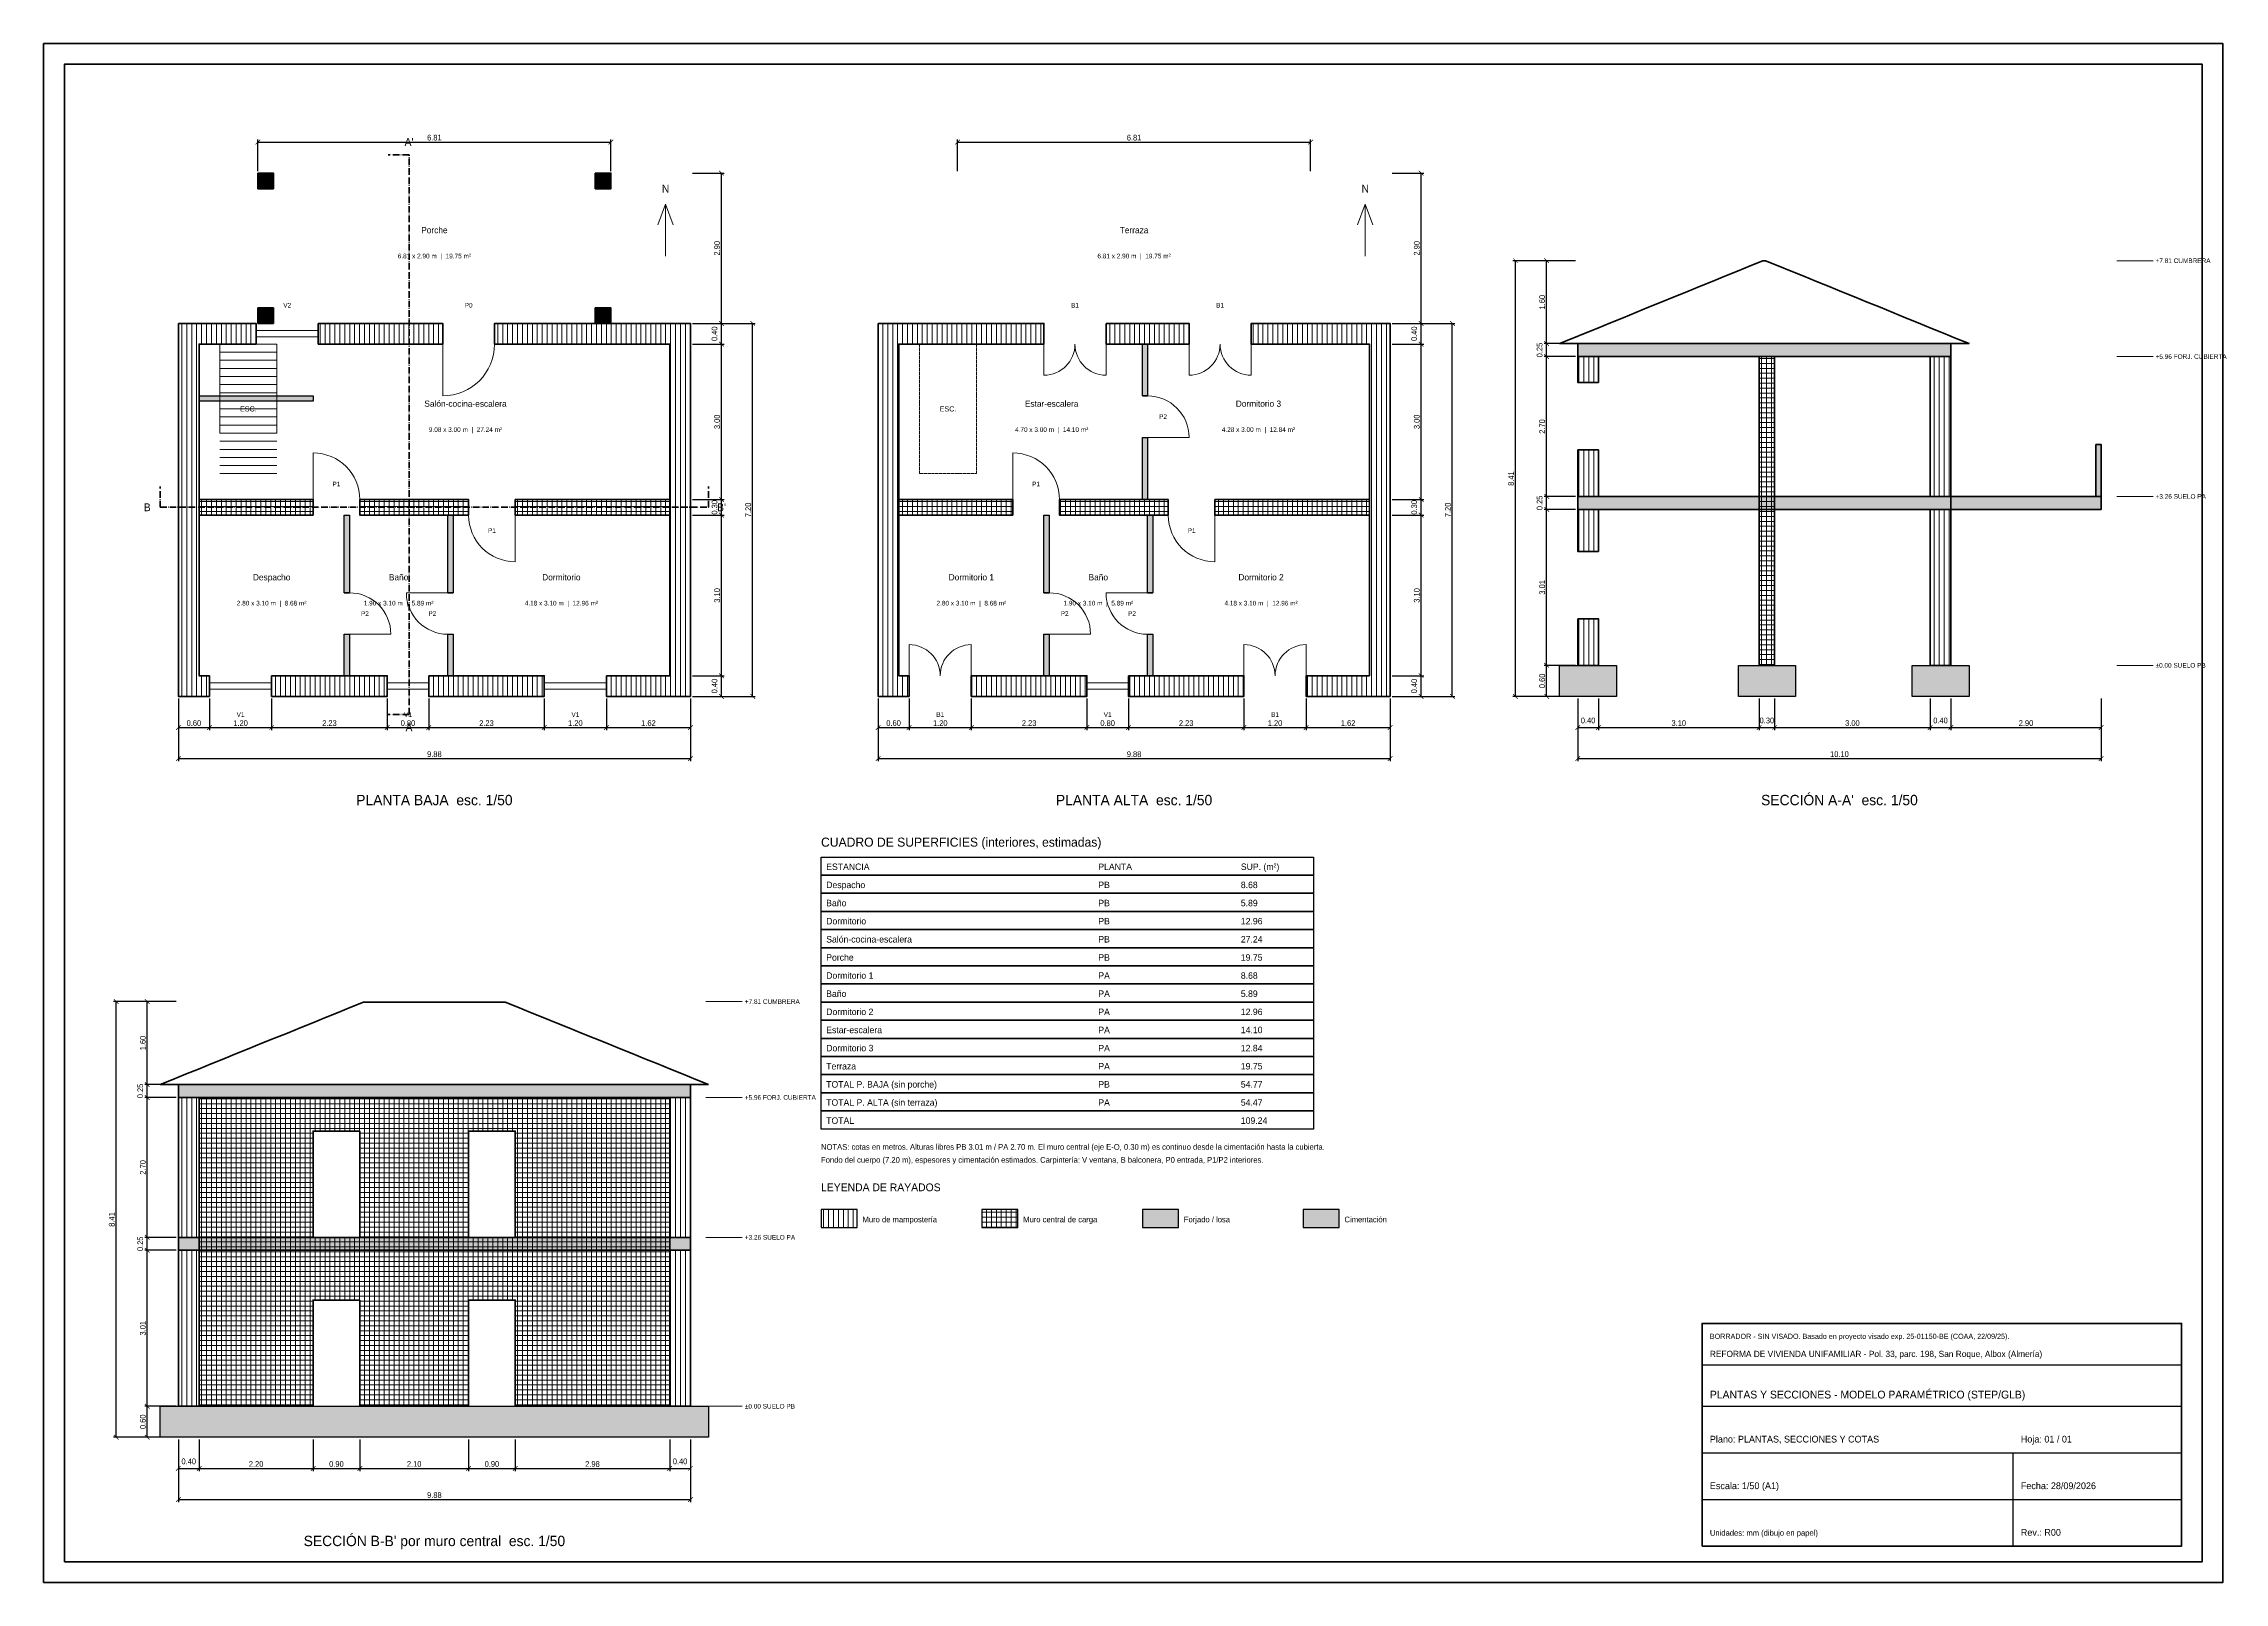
# Model space of a CAD drawing. Header units: millimetres. Extents: x 0 to 842, y 0 to 594.
import ezdxf
from ezdxf.enums import TextEntityAlignment as Align

# ---------------------------------------------------------------- set-up
doc = ezdxf.new("R2010")
doc.units = ezdxf.units.MM
doc.linetypes.add('DASHDOT', pattern=[3.556, 2.54, -0.508, 0, -0.508])
doc.linetypes.add('DASHED', pattern=[1.524, 1.27, -0.254])
for name, color, linetype, lineweight in [('antepecho', 7, 'Continuous', 35), ('CARPINTERIA', 4, 'Continuous', 18), ('cimentacion', 8, 'Continuous', 25), ('CORTES', 1, 'DASHDOT', 35), ('COTAS', 3, 'Continuous', 13), ('cubierta', 6, 'Continuous', 35), ('escalera', 30, 'Continuous', 18), ('ESCALERA_ALTA', 30, 'DASHED', 18), ('forjado_cubierta', 5, 'Continuous', 35), ('forjado_PB_PA', 5, 'Continuous', 35), ('HUECOS', 7, 'Continuous', 25), ('losa_terraza', 5, 'Continuous', 35), ('MARCO', 7, 'Continuous', 70), ('MURO_CENTRAL', 1, 'Continuous', 70), ('muros_PA', 7, 'Continuous', 50), ('muros_PB', 7, 'Continuous', 50), ('pilares', 4, 'Continuous', 35), ('RAYADO_FORJADO', 7, 'Continuous', 9), ('RAYADO_MURO', 7, 'Continuous', 9), ('RAYADO_MURO_CENTRAL', 1, 'Continuous', 9), ('RAYADO_OTROS', 8, 'Continuous', 9), ('tabiques', 3, 'Continuous', 25), ('TABLA', 7, 'Continuous', 25), ('TEXTO', 2, 'Continuous', 13)]:
    doc.layers.add(name, color=color, linetype=linetype, lineweight=lineweight)
doc.styles.add('OpenSansCondensed-Light', font='OpenSansCondensed-Light.ttf')
doc.dimstyles.new('EZDXF', dxfattribs={"dimtxt": 0.25, "dimasz": 0.175, "dimexe": 0.375, "dimexo": 0.125, "dimgap": 0.1, "dimtad": 1, "dimlfac": 100, "dimzin": 12, "dimdsep": 46, "dimtxsty": 'OpenSansCondensed-Light', "dimblk": 'ARCHTICK', "dimcen": 2.5, "dimazin": 3, "dimtfac": 0.5, "dimtmove": 2, "dimatfit": 3})

# ---------------------------------------------------------------- blocks, each defined once
blk = doc.blocks.new('_ARCHTICK')
at = {"color": 0, "linetype": 'BYBLOCK', "const_width": 0.15}
blk.add_lwpolyline([(-0.5, -0.5), (0.5, 0.5)], dxfattribs=at)

msp = doc.modelspace()

# ---------------------------------------------------------------- hatches: boundary and pattern name
at = {"layer": 'RAYADO_FORJADO'}
h = msp.add_hatch(color=7, dxfattribs=at)
h.dxf.hatch_style = 1
h.paths.add_polyline_path([(592, 478.2), (736, 478.2), (736, 473.2), (592, 473.2)])
h = msp.add_hatch(color=7, dxfattribs=at)
h.dxf.hatch_style = 1
h.paths.add_polyline_path([(592, 419.2), (736, 419.2), (736, 414.2), (592, 414.2)])
h = msp.add_hatch(color=7, dxfattribs=at)
h.dxf.hatch_style = 1
h.paths.add_polyline_path([(736, 419.2), (794, 419.2), (794, 414.2), (736, 414.2)])
h = msp.add_hatch(color=7, dxfattribs=at)
h.dxf.hatch_style = 1
h.paths.add_polyline_path([(249.6, 187.2), (52, 187.2), (52, 192.2), (249.6, 192.2)])
h = msp.add_hatch(color=7, dxfattribs=at)
h.dxf.hatch_style = 1
h.paths.add_polyline_path([(424, 137), (438, 137), (438, 144), (424, 144)])
h = msp.add_hatch(color=7, dxfattribs=at)
h.dxf.hatch_style = 1
h.paths.add_polyline_path([(249.6, 128.2), (52, 128.2), (52, 133.2), (249.6, 133.2)])
at = {"layer": 'RAYADO_MURO'}
h = msp.add_hatch(dxfattribs=at)
h.set_pattern_fill('ANSI31', scale=0.6, angle=45)
h.paths.add_polyline_path([(52, 486), (82, 486), (82, 478), (60, 478), (60, 350), (64, 350), (64, 342), (52, 342)])
h = msp.add_hatch(dxfattribs=at)
h.set_pattern_fill('ANSI31', scale=0.6, angle=45)
h.paths.add_polyline_path([(106, 486), (154, 486), (154, 478), (106, 478)])
h = msp.add_hatch(dxfattribs=at)
h.set_pattern_fill('ANSI31', scale=0.6, angle=45)
h.paths.add_polyline_path([(217.2, 350), (217.2, 342), (249.6, 342), (249.6, 486), (174, 486), (174, 478), (241.6, 478), (241.6, 350)])
h = msp.add_hatch(dxfattribs=at)
h.set_pattern_fill('ANSI31', scale=0.6, angle=45)
h.paths.add_polyline_path([(322, 486), (386, 486), (386, 478), (330, 478), (330, 350), (334, 350), (334, 342), (322, 342)])
h = msp.add_hatch(dxfattribs=at)
h.set_pattern_fill('ANSI31', scale=0.6, angle=45)
h.paths.add_polyline_path([(410, 486), (442, 486), (442, 478), (410, 478)])
h = msp.add_hatch(dxfattribs=at)
h.set_pattern_fill('ANSI31', scale=0.6, angle=45)
h.paths.add_polyline_path([(487.2, 350), (487.2, 342), (519.6, 342), (519.6, 486), (466, 486), (466, 478), (511.6, 478), (511.6, 350)])
h = msp.add_hatch(dxfattribs=at)
h.set_pattern_fill('ANSI31', scale=0.6, angle=45)
h.paths.add_polyline_path([(592, 473.2), (600, 473.2), (600, 463.2), (592, 463.2)])
h = msp.add_hatch(dxfattribs=at)
h.set_pattern_fill('ANSI31', scale=0.6, angle=45)
h.paths.add_polyline_path([(728, 473.2), (736, 473.2), (736, 419.2), (728, 419.2)])
h = msp.add_hatch(dxfattribs=at)
h.set_pattern_fill('ANSI31', scale=0.6, angle=45)
h.paths.add_polyline_path([(592, 437.2), (600, 437.2), (600, 419.2), (592, 419.2)])
h = msp.add_hatch(dxfattribs=at)
h.set_pattern_fill('ANSI31', scale=0.6, angle=45)
h.paths.add_polyline_path([(592, 414.2), (600, 414.2), (600, 398), (592, 398)])
h = msp.add_hatch(dxfattribs=at)
h.set_pattern_fill('ANSI31', scale=0.6, angle=45)
h.paths.add_polyline_path([(728, 414.2), (736, 414.2), (736, 354), (728, 354)])
h = msp.add_hatch(dxfattribs=at)
h.set_pattern_fill('ANSI31', scale=0.6, angle=45)
h.paths.add_polyline_path([(592, 372), (600, 372), (600, 354), (592, 354)])
h = msp.add_hatch(dxfattribs=at)
h.set_pattern_fill('ANSI31', scale=0.6, angle=45)
h.paths.add_polyline_path([(88, 350), (88, 342), (132.6, 342), (132.6, 350)])
h = msp.add_hatch(dxfattribs=at)
h.set_pattern_fill('ANSI31', scale=0.6, angle=45)
h.paths.add_polyline_path([(148.6, 350), (148.6, 342), (193.2, 342), (193.2, 350)])
h = msp.add_hatch(dxfattribs=at)
h.set_pattern_fill('ANSI31', scale=0.6, angle=45)
h.paths.add_polyline_path([(358, 350), (358, 342), (402.6, 342), (402.6, 350)])
h = msp.add_hatch(dxfattribs=at)
h.set_pattern_fill('ANSI31', scale=0.6, angle=45)
h.paths.add_polyline_path([(418.6, 350), (418.6, 342), (463.2, 342), (463.2, 350)])
h = msp.add_hatch(dxfattribs=at)
h.set_pattern_fill('ANSI31', scale=0.6, angle=45)
h.paths.add_polyline_path([(60, 133.2), (52, 133.2), (52, 187.2), (60, 187.2)])
h = msp.add_hatch(dxfattribs=at)
h.set_pattern_fill('ANSI31', scale=0.6, angle=45)
h.paths.add_polyline_path([(249.6, 187.2), (241.6, 187.2), (241.6, 133.2), (249.6, 133.2)])
h = msp.add_hatch(dxfattribs=at)
h.set_pattern_fill('ANSI31', scale=0.6, angle=45)
h.paths.add_polyline_path([(300, 137), (314, 137), (314, 144), (300, 144)])
h = msp.add_hatch(dxfattribs=at)
h.set_pattern_fill('ANSI31', scale=0.6, angle=45)
h.paths.add_polyline_path([(60, 68), (52, 68), (52, 128.2), (60, 128.2)])
h = msp.add_hatch(dxfattribs=at)
h.set_pattern_fill('ANSI31', scale=0.6, angle=45)
h.paths.add_polyline_path([(249.6, 128.2), (241.6, 128.2), (241.6, 68), (249.6, 68)])
at = {"layer": 'RAYADO_MURO_CENTRAL'}
h = msp.add_hatch(dxfattribs=at)
h.set_pattern_fill('ANSI37', scale=0.6, angle=45)
h.paths.add_polyline_path([(662, 473.2), (668, 473.2), (668, 354), (662, 354)])
h = msp.add_hatch(dxfattribs=at)
h.set_pattern_fill('ANSI37', scale=0.6, angle=45)
h.paths.add_polyline_path([(60, 418), (104, 418), (104, 412), (60, 412)])
h = msp.add_hatch(dxfattribs=at)
h.set_pattern_fill('ANSI37', scale=0.6, angle=45)
h.paths.add_polyline_path([(122, 418), (122, 412), (164, 412), (164, 418)])
h = msp.add_hatch(dxfattribs=at)
h.set_pattern_fill('ANSI37', scale=0.6, angle=45)
h.paths.add_polyline_path([(182, 418), (182, 412), (241.6, 412), (241.6, 418)])
h = msp.add_hatch(dxfattribs=at)
h.set_pattern_fill('ANSI37', scale=0.6, angle=45)
h.paths.add_polyline_path([(330, 418), (374, 418), (374, 412), (330, 412)])
h = msp.add_hatch(dxfattribs=at)
h.set_pattern_fill('ANSI37', scale=0.6, angle=45)
h.paths.add_polyline_path([(392, 418), (392, 412), (434, 412), (434, 418)])
h = msp.add_hatch(dxfattribs=at)
h.set_pattern_fill('ANSI37', scale=0.6, angle=45)
h.paths.add_polyline_path([(452, 418), (452, 412), (511.6, 412), (511.6, 418)])
h = msp.add_hatch(dxfattribs=at)
h.set_pattern_fill('ANSI37', scale=0.6, angle=45)
h.paths.add_polyline_path([(104, 68), (60, 68), (60, 187.2), (241.6, 187.2), (241.6, 68), (182, 68), (182, 109), (164, 109), (164, 68), (122, 68), (122, 109), (104, 109)])
h.paths.add_polyline_path([(122, 133.2), (122, 174.2), (104, 174.2), (104, 133.2)])
h.paths.add_polyline_path([(182, 133.2), (182, 174.2), (164, 174.2), (164, 133.2)])
h = msp.add_hatch(dxfattribs=at)
h.set_pattern_fill('ANSI37', scale=0.6, angle=45)
h.paths.add_polyline_path([(362, 137), (376, 137), (376, 144), (362, 144)])
at = {"layer": 'RAYADO_OTROS'}
h = msp.add_hatch(color=7, dxfattribs=at)
h.dxf.hatch_style = 1
h.paths.add_polyline_path([(82.7, 544), (88.7, 544), (88.7, 538), (82.7, 538)])
h = msp.add_hatch(color=7, dxfattribs=at)
h.dxf.hatch_style = 1
h.paths.add_polyline_path([(212.9, 544), (218.9, 544), (218.9, 538), (212.9, 538)])
h = msp.add_hatch(color=7, dxfattribs=at)
h.dxf.hatch_style = 1
h.paths.add_polyline_path([(82.7, 492), (88.7, 492), (88.7, 486), (82.7, 486)])
h = msp.add_hatch(color=7, dxfattribs=at)
h.dxf.hatch_style = 1
h.paths.add_polyline_path([(212.9, 492), (218.9, 492), (218.9, 486), (212.9, 486)])
h = msp.add_hatch(color=7, dxfattribs=at)
h.dxf.hatch_style = 1
h.paths.add_polyline_path([(424, 478), (426, 478), (426, 458), (424, 458)])
h = msp.add_hatch(color=7, dxfattribs=at)
h.dxf.hatch_style = 1
h.paths.add_polyline_path([(60, 458), (104, 458), (104, 456), (60, 456)])
h = msp.add_hatch(color=7, dxfattribs=at)
h.dxf.hatch_style = 1
h.paths.add_polyline_path([(424, 442), (426, 442), (426, 418), (424, 418)])
h = msp.add_hatch(color=7, dxfattribs=at)
h.dxf.hatch_style = 1
h.paths.add_polyline_path([(792, 439.2), (794, 439.2), (794, 419.2), (792, 419.2)])
h = msp.add_hatch(color=7, dxfattribs=at)
h.dxf.hatch_style = 1
h.paths.add_polyline_path([(116, 412), (118, 412), (118, 382), (116, 382)])
h = msp.add_hatch(color=7, dxfattribs=at)
h.dxf.hatch_style = 1
h.paths.add_polyline_path([(156, 412), (158, 412), (158, 382), (156, 382)])
h = msp.add_hatch(color=7, dxfattribs=at)
h.dxf.hatch_style = 1
h.paths.add_polyline_path([(386, 412), (388, 412), (388, 382), (386, 382)])
h = msp.add_hatch(color=7, dxfattribs=at)
h.dxf.hatch_style = 1
h.paths.add_polyline_path([(426, 412), (428, 412), (428, 382), (426, 382)])
h = msp.add_hatch(color=7, dxfattribs=at)
h.dxf.hatch_style = 1
h.paths.add_polyline_path([(116, 366), (118, 366), (118, 350), (116, 350)])
h = msp.add_hatch(color=7, dxfattribs=at)
h.dxf.hatch_style = 1
h.paths.add_polyline_path([(156, 366), (158, 366), (158, 350), (156, 350)])
h = msp.add_hatch(color=7, dxfattribs=at)
h.dxf.hatch_style = 1
h.paths.add_polyline_path([(386, 366), (388, 366), (388, 350), (386, 350)])
h = msp.add_hatch(color=7, dxfattribs=at)
h.dxf.hatch_style = 1
h.paths.add_polyline_path([(426, 366), (428, 366), (428, 350), (426, 350)])
h = msp.add_hatch(color=8, dxfattribs=at)
h.dxf.hatch_style = 1
h.paths.add_polyline_path([(585, 354), (607, 354), (607, 342), (585, 342)])
h = msp.add_hatch(color=8, dxfattribs=at)
h.dxf.hatch_style = 1
h.paths.add_polyline_path([(654, 354), (676, 354), (676, 342), (654, 342)])
h = msp.add_hatch(color=8, dxfattribs=at)
h.dxf.hatch_style = 1
h.paths.add_polyline_path([(721, 354), (743, 354), (743, 342), (721, 342)])
h = msp.add_hatch(color=8, dxfattribs=at)
h.dxf.hatch_style = 1
h.paths.add_polyline_path([(486, 137), (500, 137), (500, 144), (486, 144)])
h = msp.add_hatch(color=8, dxfattribs=at)
h.dxf.hatch_style = 1
h.paths.add_polyline_path([(256.6, 56), (45, 56), (45, 68), (256.6, 68)])

# ---------------------------------------------------------------- linework, layer by layer
at = {"layer": 'antepecho'}
msp.add_lwpolyline([(792, 439.2), (794, 439.2), (794, 419.2), (792, 419.2)], close=True, dxfattribs=at)
at = {"layer": 'CARPINTERIA'}
for p, q in [((82, 483.2), (106, 483.2)), ((82, 480.8), (106, 480.8)), ((154, 478), (154, 458)), ((386, 478), (386, 466)), ((410, 478), (410, 466)), ((442, 478), (442, 466)), ((466, 478), (466, 466)), ((426, 442), (442, 442)), ((104, 418), (104, 436)), ((374, 418), (374, 436)), ((182, 412), (182, 394)), ((452, 412), (452, 394)), ((156, 382), (140, 382)), ((426, 382), (410, 382)), ((118, 366), (134, 366)), ((334, 350), (334, 362)), ((358, 350), (358, 362)), ((388, 366), (404, 366)), ((463.2, 350), (463.2, 362)), ((487.2, 350), (487.2, 362)), ((64, 347.2), (88, 347.2)), ((132.6, 347.2), (148.6, 347.2)), ((193.2, 347.2), (217.2, 347.2)), ((402.6, 347.2), (418.6, 347.2)), ((64, 344.8), (88, 344.8)), ((132.6, 344.8), (148.6, 344.8)), ((193.2, 344.8), (217.2, 344.8)), ((402.6, 344.8), (418.6, 344.8))]:
    msp.add_line(p, q, dxfattribs=at)
for centre, radius, start, end in [((154, 478), 20, -90, 0), ((386, 478), 12, -90, 0), ((410, 478), 12, 180, -90), ((442, 478), 12, -90, 0), ((466, 478), 12, 180, -90), ((426, 442), 16, 0, 90), ((104, 418), 18, 0, 90), ((374, 418), 18, 0, 90), ((182, 412), 18, 180, -90), ((452, 412), 18, 180, -90), ((118, 366), 16, 0, 90), ((156, 382), 16, 180, -90), ((388, 366), 16, 0, 90), ((426, 382), 16, 180, -90), ((334, 350), 12, 0, 90), ((358, 350), 12, 90, 180), ((463.2, 350), 12, 0, 90), ((487.2, 350), 12, 90, 180)]:
    msp.add_arc(centre, radius, start, end, dxfattribs=at)
at = {"layer": 'cimentacion'}
for points in [[(585, 354), (607, 354), (607, 342), (585, 342)], [(654, 354), (676, 354), (676, 342), (654, 342)], [(721, 354), (743, 354), (743, 342), (721, 342)], [(256.6, 56), (45, 56), (45, 68), (256.6, 68)]]:
    msp.add_lwpolyline(points, close=True, dxfattribs=at)
at = {"layer": 'CORTES'}
for p, q in [((141, 551), (133, 551)), ((141, 335), (141, 551)), ((45, 415), (45, 423)), ((256.6, 415), (256.6, 423)), ((45, 415), (256.6, 415)), ((141, 335), (133, 335))]:
    msp.add_line(p, q, dxfattribs=at)
at = {"layer": 'COTAS'}
for p, q in [((240, 532), (237, 524)), ((240, 512), (240, 532)), ((240, 532), (243, 524)), ((510, 532), (507, 524)), ((510, 512), (510, 532)), ((510, 532), (513, 524)), ((800, 510.2), (814, 510.2)), ((800, 473.2), (814, 473.2)), ((800, 419.2), (814, 419.2)), ((800, 354), (814, 354)), ((255.6, 224.2), (269.6, 224.2)), ((255.6, 187.2), (269.6, 187.2)), ((255.6, 133.2), (269.6, 133.2)), ((255.6, 68), (269.6, 68))]:
    msp.add_line(p, q, dxfattribs=at)
at = {"layer": 'cubierta'}
for points in [[(585, 478.2), (589.90625, 480.2), (594.8125, 482.2), (599.71875, 484.2), (604.625, 486.2), (609.53125, 488.2), (614.4375, 490.2), (619.34375, 492.2), (624.25, 494.2), (629.15625, 496.2), (634.0625, 498.2), (638.96875, 500.2), (643.875, 502.2), (648.78125, 504.2), (653.6875, 506.2), (658.59375, 508.2), (663.5, 510.2), (664.5, 510.2), (669.40625, 508.2), (674.3125, 506.2), (679.21875, 504.2), (684.125, 502.2), (689.03125, 500.2), (693.9375, 498.2), (698.84375, 496.2), (703.75, 494.2), (708.65625, 492.2), (713.5625, 490.2), (718.46875, 488.2), (723.375, 486.2), (728.28125, 484.2), (733.1875, 482.2), (738.09375, 480.2), (743, 478.2)], [(256.6, 192.2), (251.69395, 194.18726), (246.7879, 196.17452), (241.88185, 198.16178), (236.9758, 200.14904), (232.06975, 202.13631), (227.16369, 204.12357), (222.25764, 206.11083), (217.35159, 208.09809), (212.44554, 210.08535), (207.53949, 212.07261), (202.63344, 214.05987), (197.72739, 216.04713), (192.82134, 218.03439), (187.91529, 220.02166), (183.00924, 222.00892), (178.10318, 223.99618), (174.69029, 223.99618), (171.27739, 223.99618), (167.86449, 223.99618), (164.45159, 223.99618), (161.03869, 223.99618), (157.6258, 223.99618), (154.2129, 223.99618), (150.8, 223.99618), (147.3871, 223.99618), (143.9742, 223.99618), (140.56131, 223.99618), (137.14841, 223.99618), (133.73551, 223.99618), (130.32261, 223.99618), (126.90971, 223.99618), (123.49682, 223.99618), (118.59076, 222.00892), (113.68471, 220.02166), (108.77866, 218.03439), (103.87261, 216.04713), (98.96656, 214.05987), (94.06051, 212.07261), (89.15446, 210.08535), (84.24841, 208.09809), (79.34236, 206.11083), (74.43631, 204.12357), (69.53025, 202.13631), (64.6242, 200.14904), (59.71815, 198.16178), (54.8121, 196.17452), (49.90605, 194.18726), (45, 192.2)]]:
    msp.add_lwpolyline(points, close=True, dxfattribs=at)
at = {"layer": 'escalera'}
for p, q in [((68, 478), (90, 478)), ((68, 474.875), (90, 474.875)), ((68, 471.75), (90, 471.75)), ((68, 468.625), (90, 468.625)), ((68, 465.5), (90, 465.5)), ((68, 462.375), (90, 462.375)), ((68, 459.25), (90, 459.25)), ((68, 456.125), (90, 456.125)), ((68, 453), (90, 453)), ((68, 449.875), (90, 449.875)), ((68, 446.75), (90, 446.75)), ((68, 443.625), (90, 443.625)), ((68, 440.5), (90, 440.5)), ((68, 437.375), (90, 437.375)), ((68, 434.25), (90, 434.25)), ((68, 431.125), (90, 431.125)), ((68, 428), (90, 428))]:
    msp.add_line(p, q, dxfattribs=at)
msp.add_lwpolyline([(68, 478), (90, 478), (90, 443.625), (68, 443.625)], close=True, dxfattribs=at)
at = {"layer": 'ESCALERA_ALTA'}
msp.add_lwpolyline([(338, 428), (360, 428), (360, 478), (338, 478)], close=True, dxfattribs=at)
at = {"layer": 'forjado_cubierta'}
for points in [[(592, 478.2), (736, 478.2), (736, 473.2), (592, 473.2)], [(249.6, 187.2), (52, 187.2), (52, 192.2), (249.6, 192.2)]]:
    msp.add_lwpolyline(points, close=True, dxfattribs=at)
at = {"layer": 'forjado_PB_PA'}
for points in [[(592, 419.2), (736, 419.2), (736, 414.2), (592, 414.2)], [(249.6, 128.2), (52, 128.2), (52, 133.2), (249.6, 133.2)]]:
    msp.add_lwpolyline(points, close=True, dxfattribs=at)
at = {"layer": 'HUECOS'}
for p, q in [((82, 478), (82, 486)), ((106, 478), (106, 486)), ((154, 478), (154, 486)), ((174, 478), (174, 486)), ((386, 478), (386, 486)), ((410, 478), (410, 486)), ((442, 478), (442, 486)), ((466, 478), (466, 486)), ((424, 458), (426, 458)), ((424, 442), (426, 442)), ((104, 412), (104, 418)), ((122, 412), (122, 418)), ((164, 412), (164, 418)), ((182, 412), (182, 418)), ((374, 412), (374, 418)), ((392, 412), (392, 418)), ((434, 412), (434, 418)), ((452, 412), (452, 418)), ((116, 382), (118, 382)), ((156, 382), (158, 382)), ((386, 382), (388, 382)), ((426, 382), (428, 382)), ((116, 366), (118, 366)), ((156, 366), (158, 366)), ((386, 366), (388, 366)), ((426, 366), (428, 366)), ((64, 342), (64, 350)), ((88, 342), (88, 350)), ((132.6, 342), (132.6, 350)), ((148.6, 342), (148.6, 350)), ((193.2, 342), (193.2, 350)), ((217.2, 342), (217.2, 350)), ((334, 342), (334, 350)), ((358, 342), (358, 350)), ((402.6, 342), (402.6, 350)), ((418.6, 342), (418.6, 350)), ((463.2, 342), (463.2, 350)), ((487.2, 342), (487.2, 350))]:
    msp.add_line(p, q, dxfattribs=at)
at = {"layer": 'losa_terraza'}
msp.add_lwpolyline([(736, 419.2), (794, 419.2), (794, 414.2), (736, 414.2)], close=True, dxfattribs=at)
at = {"layer": 'MARCO'}
for points in [[(0, 0), (841, 0), (841, 594), (0, 594)], [(8, 8), (833, 8), (833, 586), (8, 586)], [(640, 14), (825, 14), (825, 100), (640, 100)]]:
    msp.add_lwpolyline(points, close=True, dxfattribs=at)
at = {"layer": 'MURO_CENTRAL'}
for points in [[(662, 473.2), (668, 473.2), (668, 354), (662, 354)], [(60, 418), (104, 418), (104, 412), (60, 412)], [(122, 418), (122, 412), (164, 412), (164, 418)], [(182, 418), (182, 412), (241.6, 412), (241.6, 418)], [(330, 418), (374, 418), (374, 412), (330, 412)], [(392, 418), (392, 412), (434, 412), (434, 418)], [(452, 418), (452, 412), (511.6, 412), (511.6, 418)], [(104, 68), (60, 68), (60, 187.2), (241.6, 187.2), (241.6, 68), (182, 68), (182, 109), (164, 109), (164, 68), (122, 68), (122, 109), (104, 109)], [(122, 133.2), (122, 174.2), (104, 174.2), (104, 133.2)], [(182, 133.2), (182, 174.2), (164, 174.2), (164, 133.2)]]:
    msp.add_lwpolyline(points, close=True, dxfattribs=at)
at = {"layer": 'muros_PA'}
for points in [[(322, 486), (386, 486), (386, 478), (330, 478), (330, 350), (334, 350), (334, 342), (322, 342)], [(410, 486), (442, 486), (442, 478), (410, 478)], [(487.2, 350), (487.2, 342), (519.6, 342), (519.6, 486), (466, 486), (466, 478), (511.6, 478), (511.6, 350)], [(592, 473.2), (600, 473.2), (600, 463.2), (592, 463.2)], [(728, 473.2), (736, 473.2), (736, 419.2), (728, 419.2)], [(592, 437.2), (600, 437.2), (600, 419.2), (592, 419.2)], [(358, 350), (358, 342), (402.6, 342), (402.6, 350)], [(418.6, 350), (418.6, 342), (463.2, 342), (463.2, 350)], [(60, 133.2), (52, 133.2), (52, 187.2), (60, 187.2)], [(249.6, 187.2), (241.6, 187.2), (241.6, 133.2), (249.6, 133.2)]]:
    msp.add_lwpolyline(points, close=True, dxfattribs=at)
at = {"layer": 'muros_PB'}
for points in [[(52, 486), (82, 486), (82, 478), (60, 478), (60, 350), (64, 350), (64, 342), (52, 342)], [(106, 486), (154, 486), (154, 478), (106, 478)], [(217.2, 350), (217.2, 342), (249.6, 342), (249.6, 486), (174, 486), (174, 478), (241.6, 478), (241.6, 350)], [(592, 414.2), (600, 414.2), (600, 398), (592, 398)], [(728, 414.2), (736, 414.2), (736, 354), (728, 354)], [(592, 372), (600, 372), (600, 354), (592, 354)], [(88, 350), (88, 342), (132.6, 342), (132.6, 350)], [(148.6, 350), (148.6, 342), (193.2, 342), (193.2, 350)], [(60, 68), (52, 68), (52, 128.2), (60, 128.2)], [(249.6, 128.2), (241.6, 128.2), (241.6, 68), (249.6, 68)]]:
    msp.add_lwpolyline(points, close=True, dxfattribs=at)
at = {"layer": 'pilares'}
for points in [[(82.7, 544), (88.7, 544), (88.7, 538), (82.7, 538)], [(212.9, 544), (218.9, 544), (218.9, 538), (212.9, 538)], [(82.7, 492), (88.7, 492), (88.7, 486), (82.7, 486)], [(212.9, 492), (218.9, 492), (218.9, 486), (212.9, 486)]]:
    msp.add_lwpolyline(points, close=True, dxfattribs=at)
at = {"layer": 'tabiques'}
for points in [[(424, 478), (426, 478), (426, 458), (424, 458)], [(60, 458), (104, 458), (104, 456), (60, 456)], [(424, 442), (426, 442), (426, 418), (424, 418)], [(116, 412), (118, 412), (118, 382), (116, 382)], [(156, 412), (158, 412), (158, 382), (156, 382)], [(386, 412), (388, 412), (388, 382), (386, 382)], [(426, 412), (428, 412), (428, 382), (426, 382)], [(116, 366), (118, 366), (118, 350), (116, 350)], [(156, 366), (158, 366), (158, 350), (156, 350)], [(386, 366), (388, 366), (388, 350), (386, 350)], [(426, 366), (428, 366), (428, 350), (426, 350)]]:
    msp.add_lwpolyline(points, close=True, dxfattribs=at)
at = {"layer": 'TABLA'}
for p, q in [((640, 84), (825, 84)), ((640, 68), (825, 68)), ((640, 50), (825, 50)), ((760, 14), (760, 50)), ((640, 32), (825, 32))]:
    msp.add_line(p, q, dxfattribs=at)
for points in [[(300, 280), (490, 280), (490, 273), (300, 273)], [(300, 273), (490, 273), (490, 266), (300, 266)], [(300, 266), (490, 266), (490, 259), (300, 259)], [(300, 259), (490, 259), (490, 252), (300, 252)], [(300, 252), (490, 252), (490, 245), (300, 245)], [(300, 245), (490, 245), (490, 238), (300, 238)], [(300, 238), (490, 238), (490, 231), (300, 231)], [(300, 231), (490, 231), (490, 224), (300, 224)], [(300, 224), (490, 224), (490, 217), (300, 217)], [(300, 217), (490, 217), (490, 210), (300, 210)], [(300, 210), (490, 210), (490, 203), (300, 203)], [(300, 203), (490, 203), (490, 196), (300, 196)], [(300, 196), (490, 196), (490, 189), (300, 189)], [(300, 189), (490, 189), (490, 182), (300, 182)], [(300, 182), (490, 182), (490, 175), (300, 175)], [(300, 137), (314, 137), (314, 144), (300, 144)], [(362, 137), (376, 137), (376, 144), (362, 144)], [(424, 137), (438, 137), (438, 144), (424, 144)], [(486, 137), (500, 137), (500, 144), (486, 144)]]:
    msp.add_lwpolyline(points, close=True, dxfattribs=at)

# ---------------------------------------------------------------- texts
at = {"layer": 'CORTES'}
for s, p in [("A'", (141, 556)), ('B', (40, 415)), ("B'", (261.6, 415)), ('A', (141, 330))]:
    msp.add_text(s, height=3, dxfattribs=at).set_placement(p, align=Align.MIDDLE_CENTER)
at = {"layer": 'TEXTO'}
for s, height, p in [('N', 3, (240, 538)), ('N', 3, (510, 538)), ('Porche', 2.4, (150.8, 522)), ('Terraza', 2.4, (420.8, 522)), ('6.81 x 2.90 m  |  19.75 m²', 1.8, (150.8, 512)), ('6.81 x 2.90 m  |  19.75 m²', 1.8, (420.8, 512)), ('V2', 1.8, (94, 493)), ('P0', 1.8, (164, 493)), ('B1', 1.8, (398, 493)), ('B1', 1.8, (454, 493)), ('Salón-cocina-escalera', 2.4, (162.8, 455)), ('Estar-escalera', 2.4, (389, 455)), ('Dormitorio 3', 2.4, (468.8, 455)), ('ESC.', 2, (79, 453)), ('ESC.', 2, (349, 453)), ('P2', 1.8, (432, 450)), ('9.08 x 3.00 m  |  27.24 m²', 1.8, (162.8, 445)), ('4.70 x 3.00 m  |  14.10 m²', 1.8, (389, 445)), ('4.28 x 3.00 m  |  12.84 m²', 1.8, (468.8, 445)), ('P1', 1.8, (113, 424)), ('P1', 1.8, (383, 424)), ('P1', 1.8, (173, 406)), ('P1', 1.8, (443, 406)), ('Despacho', 2.4, (88, 388)), ('Baño', 2.4, (137, 388)), ('Dormitorio', 2.4, (199.8, 388)), ('Dormitorio 1', 2.4, (358, 388)), ('Baño', 2.4, (407, 388)), ('Dormitorio 2', 2.4, (469.8, 388)), ('2.80 x 3.10 m  |  8.68 m²', 1.8, (88, 378)), ('1.90 x 3.10 m  |  5.89 m²', 1.8, (137, 378)), ('4.18 x 3.10 m  |  12.96 m²', 1.8, (199.8, 378)), ('2.80 x 3.10 m  |  8.68 m²', 1.8, (358, 378)), ('1.90 x 3.10 m  |  5.89 m²', 1.8, (407, 378)), ('4.18 x 3.10 m  |  12.96 m²', 1.8, (469.8, 378)), ('P2', 1.8, (124, 374)), ('P2', 1.8, (150, 374)), ('P2', 1.8, (394, 374)), ('P2', 1.8, (420, 374)), ('V1', 1.8, (76, 335)), ('V1', 1.8, (140.6, 335)), ('V1', 1.8, (205.2, 335)), ('B1', 1.8, (346, 335)), ('V1', 1.8, (410.6, 335)), ('B1', 1.8, (475.2, 335)), ('PLANTA BAJA  esc. 1/50', 4, (150.8, 302)), ('PLANTA ALTA  esc. 1/50', 4, (420.8, 302)), ("SECCIÓN A-A'  esc. 1/50", 4, (693, 302)), ("SECCIÓN B-B' por muro central  esc. 1/50", 4, (150.8, 16))]:
    msp.add_text(s, height=height, dxfattribs=at).set_placement(p, align=Align.MIDDLE_CENTER)
for s, p in [('+7.81 CUMBRERA', (815, 510.2)), ('+5.96 FORJ. CUBIERTA', (815, 473.2)), ('+3.26 SUELO PA', (815, 419.2)), ('±0.00 SUELO PB', (815, 354)), ('+7.81 CUMBRERA', (270.6, 224.2)), ('+5.96 FORJ. CUBIERTA', (270.6, 187.2)), ('+3.26 SUELO PA', (270.6, 133.2)), ('±0.00 SUELO PB', (270.6, 68))]:
    msp.add_text(s, height=1.8, dxfattribs=at).set_placement(p, align=Align.MIDDLE_LEFT)
for s, height, p in [('CUADRO DE SUPERFICIES (interiores, estimadas)', 3.5, (300, 284)), ('ESTANCIA', 2.5, (302, 275)), ('Despacho', 2.5, (302, 268)), ('PLANTA', 2.5, (407, 275)), ('PB', 2.5, (407, 268)), ('8.68', 2.5, (462, 268)), ('SUP. (m²)', 2.5, (462, 275)), ('Baño', 2.5, (302, 261)), ('PB', 2.5, (407, 261)), ('5.89', 2.5, (462, 261)), ('Dormitorio', 2.5, (302, 254)), ('PB', 2.5, (407, 254)), ('12.96', 2.5, (462, 254)), ('Salón-cocina-escalera', 2.5, (302, 247)), ('PB', 2.5, (407, 247)), ('27.24', 2.5, (462, 247)), ('Porche', 2.5, (302, 240)), ('Dormitorio 1', 2.5, (302, 233)), ('PB', 2.5, (407, 240)), ('19.75', 2.5, (462, 240)), ('Baño', 2.5, (302, 226)), ('PA', 2.5, (407, 233)), ('PA', 2.5, (407, 226)), ('5.89', 2.5, (462, 226)), ('8.68', 2.5, (462, 233)), ('Dormitorio 2', 2.5, (302, 219)), ('PA', 2.5, (407, 219)), ('12.96', 2.5, (462, 219)), ('Estar-escalera', 2.5, (302, 212)), ('PA', 2.5, (407, 212)), ('14.10', 2.5, (462, 212)), ('Dormitorio 3', 2.5, (302, 205)), ('PA', 2.5, (407, 205)), ('12.84', 2.5, (462, 205)), ('Terraza', 2.5, (302, 198)), ('TOTAL P. BAJA (sin porche)', 2.5, (302, 191)), ('PA', 2.5, (407, 198)), ('19.75', 2.5, (462, 198)), ('TOTAL P. ALTA (sin terraza)', 2.5, (302, 184)), ('PB', 2.5, (407, 191)), ('PA', 2.5, (407, 184)), ('54.77', 2.5, (462, 191)), ('54.47', 2.5, (462, 184)), ('TOTAL', 2.5, (302, 177)), ('109.24', 2.5, (462, 177)), ('NOTAS: cotas en metros. Alturas libres PB 3.01 m / PA 2.70 m. El muro central (eje E-O, 0.30 m) es continuo desde la cimentación hasta la cubierta.', 2.2, (300, 167)), ('Fondo del cuerpo (7.20 m), espesores y cimentación estimados. Carpintería: V ventana, B balconera, P0 entrada, P1/P2 interiores.', 2.2, (300, 162)), ('LEYENDA DE RAYADOS', 3, (300, 151)), ('Muro de mampostería', 2.2, (316, 139)), ('Muro central de carga', 2.2, (378, 139)), ('Forjado / losa', 2.2, (440, 139)), ('Cimentación', 2.2, (502, 139)), ('BORRADOR - SIN VISADO. Basado en proyecto visado exp. 25-01150-BE (COAA, 22/09/25).', 2, (643, 94)), ('REFORMA DE VIVIENDA UNIFAMILIAR - Pol. 33, parc. 198, San Roque, Albox (Almería)', 2.4, (643, 87)), ('PLANTAS Y SECCIONES - MODELO PARAMÉTRICO (STEP/GLB)', 3, (643, 71)), ('Plano: PLANTAS, SECCIONES Y COTAS', 2.6, (643, 54)), ('Hoja: 01 / 01', 2.6, (763, 54)), ('Escala: 1/50 (A1)', 2.6, (643, 36)), ('Fecha: 28/09/2026', 2.6, (763, 36)), ('Unidades: mm (dibujo en papel)', 2.2, (643, 18)), ('Rev.: R00', 2.6, (763, 18))]:
    msp.add_text(s, height=height, dxfattribs=at).set_placement(p)

# ---------------------------------------------------------------- dimensions: what is measured, and where the dimension line sits
at = {"layer": 'COTAS'}
for base, p1, p2, text in [((82.7, 556), (82.7, 544), (218.9, 544), '6.81'), ((352.7, 556), (352.7, 544), (488.9, 544), '6.81'), ((52, 330), (52, 342), (64, 342), '0.60'), ((52, 318), (52, 342), (249.6, 342), '9.88'), ((64, 330), (64, 342), (88, 342), '1.20'), ((88, 330), (88, 342), (132.6, 342), '2.23'), ((132.6, 330), (132.6, 342), (148.6, 342), '0.80'), ((148.6, 330), (148.6, 342), (193.2, 342), '2.23'), ((193.2, 330), (193.2, 342), (217.2, 342), '1.20'), ((217.2, 330), (217.2, 342), (249.6, 342), '1.62'), ((322, 330), (322, 342), (334, 342), '0.60'), ((322, 318), (322, 342), (519.6, 342), '9.88'), ((334, 330), (334, 342), (358, 342), '1.20'), ((358, 330), (358, 342), (402.6, 342), '2.23'), ((402.6, 330), (402.6, 342), (418.6, 342), '0.80'), ((418.6, 330), (418.6, 342), (463.2, 342), '2.23'), ((463.2, 330), (463.2, 342), (487.2, 342), '1.20'), ((487.2, 330), (487.2, 342), (519.6, 342), '1.62'), ((592, 330), (592, 342), (600, 342), '0.40'), ((592, 318), (592, 342), (794, 342), '10.10'), ((600, 330), (600, 342), (662, 342), '3.10'), ((662, 330), (662, 342), (668, 342), '0.30'), ((668, 330), (668, 342), (728, 342), '3.00'), ((728, 330), (728, 342), (736, 342), '0.40'), ((736, 330), (736, 342), (794, 342), '2.90'), ((52, 44), (52, 56), (60, 56), '0.40'), ((52, 32), (52, 56), (249.6, 56), '9.88'), ((60, 44), (60, 56), (104, 56), '2.20'), ((104, 44), (104, 56), (122, 56), '0.90'), ((122, 44), (122, 56), (164, 56), '2.10'), ((164, 44), (164, 56), (182, 56), '0.90'), ((182, 44), (182, 56), (241.6, 56), '2.98'), ((241.6, 44), (241.6, 56), (249.6, 56), '0.40')]:
    msp.add_linear_dim(base=base, p1=p1, p2=p2, text=text, dimstyle='EZDXF', override={"dimtxt": 2.2, "dimasz": 1.8, "dimexe": 1, "dimexo": 0.8, "dimgap": 0.6, "dimtad": 1, "dimclrt": 3}, dxfattribs=at).render()
for base, p1, p2, text in [((261.6, 486), (249.6, 486), (249.6, 544), '2.90'), ((531.6, 486), (519.6, 486), (519.6, 544), '2.90'), ((568, 342), (592, 342), (592, 510.2), '8.41'), ((580, 478.2), (592, 478.2), (592, 510.2), '1.60'), ((261.6, 478), (249.6, 478), (249.6, 486), '0.40'), ((273.6, 342), (249.6, 342), (249.6, 486), '7.20'), ((531.6, 478), (519.6, 478), (519.6, 486), '0.40'), ((543.6, 342), (519.6, 342), (519.6, 486), '7.20'), ((261.6, 418), (249.6, 418), (249.6, 478), '3.00'), ((531.6, 418), (519.6, 418), (519.6, 478), '3.00'), ((580, 473.2), (592, 473.2), (592, 478.2), '0.25'), ((580, 419.2), (592, 419.2), (592, 473.2), '2.70'), ((261.6, 412), (249.6, 412), (249.6, 418), '0.30'), ((261.6, 350), (249.6, 350), (249.6, 412), '3.10'), ((531.6, 412), (519.6, 412), (519.6, 418), '0.30'), ((531.6, 350), (519.6, 350), (519.6, 412), '3.10'), ((580, 414.2), (592, 414.2), (592, 419.2), '0.25'), ((580, 354), (592, 354), (592, 414.2), '3.01'), ((580, 342), (592, 342), (592, 354), '0.60'), ((261.6, 342), (249.6, 342), (249.6, 350), '0.40'), ((531.6, 342), (519.6, 342), (519.6, 350), '0.40'), ((28, 56), (52, 56), (52, 224.2), '8.41'), ((40, 192.2), (52, 192.2), (52, 224.2), '1.60'), ((40, 187.2), (52, 187.2), (52, 192.2), '0.25'), ((40, 133.2), (52, 133.2), (52, 187.2), '2.70'), ((40, 128.2), (52, 128.2), (52, 133.2), '0.25'), ((40, 68), (52, 68), (52, 128.2), '3.01'), ((40, 56), (52, 56), (52, 68), '0.60')]:
    msp.add_linear_dim(base=base, p1=p1, p2=p2, angle=90, text=text, dimstyle='EZDXF', override={"dimtxt": 2.2, "dimasz": 1.8, "dimexe": 1, "dimexo": 0.8, "dimgap": 0.6, "dimtad": 1, "dimclrt": 3}, dxfattribs=at).render()

doc.saveas('drawing.dxf')
